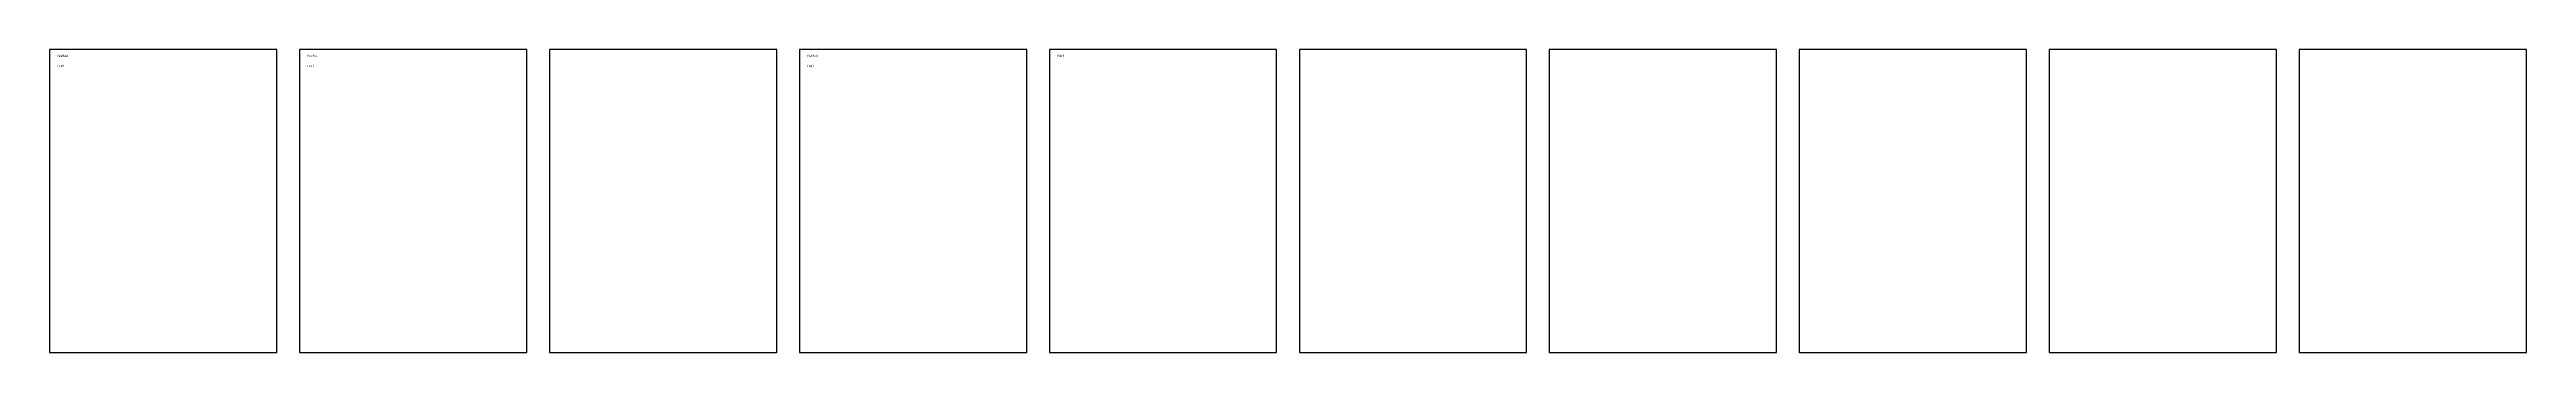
# Model space of a CAD drawing. Header units: millimetres. Extents: x 400 to 3670, y 2000 to 2400.
import ezdxf

# ---------------------------------------------------------------- set-up
doc = ezdxf.new("R2010")
doc.units = ezdxf.units.MM
doc.styles.get("Standard").update_dxf_attribs({"font": 'simkai.ttf'})

msp = doc.modelspace()

# ---------------------------------------------------------------- linework, layer by layer
for p, q in [((700, 2400), (400, 2400)), ((400, 2400), (400, 2000)), ((700, 2400), (400, 2400)), ((400, 2400), (400, 2000)), ((700, 2400), (400, 2400)), ((400, 2400), (400, 2000)), ((700, 2400), (400, 2400)), ((400, 2400), (400, 2000)), ((700, 2000), (700, 2400)), ((700, 2000), (700, 2400)), ((700, 2000), (700, 2400)), ((700, 2000), (700, 2400)), ((1030, 2400), (730, 2400)), ((730, 2400), (730, 2000)), ((1030, 2400), (730, 2400)), ((730, 2400), (730, 2000)), ((1030, 2400), (730, 2400)), ((730, 2400), (730, 2000)), ((1030, 2400), (730, 2400)), ((730, 2400), (730, 2000)), ((1030, 2000), (1030, 2400)), ((1030, 2000), (1030, 2400)), ((1030, 2000), (1030, 2400)), ((1030, 2000), (1030, 2400)), ((1360, 2400), (1060, 2400)), ((1060, 2400), (1060, 2000)), ((1360, 2400), (1060, 2400)), ((1060, 2400), (1060, 2000)), ((1360, 2400), (1060, 2400)), ((1060, 2400), (1060, 2000)), ((1360, 2400), (1060, 2400)), ((1060, 2400), (1060, 2000)), ((1360, 2000), (1360, 2400)), ((1360, 2000), (1360, 2400)), ((1360, 2000), (1360, 2400)), ((1360, 2000), (1360, 2400)), ((1690, 2400), (1390, 2400)), ((1390, 2400), (1390, 2000)), ((1690, 2400), (1390, 2400)), ((1390, 2400), (1390, 2000)), ((1690, 2400), (1390, 2400)), ((1390, 2400), (1390, 2000)), ((1690, 2400), (1390, 2400)), ((1390, 2400), (1390, 2000)), ((1690, 2000), (1690, 2400)), ((1690, 2000), (1690, 2400)), ((1690, 2000), (1690, 2400)), ((1690, 2000), (1690, 2400)), ((2020, 2400), (1720, 2400)), ((1720, 2400), (1720, 2000)), ((2020, 2400), (1720, 2400)), ((1720, 2400), (1720, 2000)), ((2020, 2400), (1720, 2400)), ((1720, 2400), (1720, 2000)), ((2020, 2400), (1720, 2400)), ((1720, 2400), (1720, 2000)), ((2020, 2000), (2020, 2400)), ((2020, 2000), (2020, 2400)), ((2020, 2000), (2020, 2400)), ((2020, 2000), (2020, 2400)), ((2350, 2400), (2050, 2400)), ((2050, 2400), (2050, 2000)), ((2350, 2400), (2050, 2400)), ((2050, 2400), (2050, 2000)), ((2350, 2400), (2050, 2400)), ((2050, 2400), (2050, 2000)), ((2350, 2400), (2050, 2400)), ((2050, 2400), (2050, 2000)), ((2350, 2000), (2350, 2400)), ((2350, 2000), (2350, 2400)), ((2350, 2000), (2350, 2400)), ((2350, 2000), (2350, 2400)), ((2680, 2400), (2380, 2400)), ((2380, 2400), (2380, 2000)), ((2680, 2400), (2380, 2400)), ((2380, 2400), (2380, 2000)), ((2680, 2400), (2380, 2400)), ((2380, 2400), (2380, 2000)), ((2680, 2400), (2380, 2400)), ((2380, 2400), (2380, 2000)), ((2680, 2000), (2680, 2400)), ((2680, 2000), (2680, 2400)), ((2680, 2000), (2680, 2400)), ((2680, 2000), (2680, 2400)), ((3010, 2400), (2710, 2400)), ((2710, 2400), (2710, 2000)), ((3010, 2400), (2710, 2400)), ((2710, 2400), (2710, 2000)), ((3010, 2400), (2710, 2400)), ((2710, 2400), (2710, 2000)), ((3010, 2400), (2710, 2400)), ((2710, 2400), (2710, 2000)), ((3010, 2000), (3010, 2400)), ((3010, 2000), (3010, 2400)), ((3010, 2000), (3010, 2400)), ((3010, 2000), (3010, 2400)), ((3340, 2400), (3040, 2400)), ((3040, 2400), (3040, 2000)), ((3340, 2400), (3040, 2400)), ((3040, 2400), (3040, 2000)), ((3340, 2400), (3040, 2400)), ((3040, 2400), (3040, 2000)), ((3340, 2400), (3040, 2400)), ((3040, 2400), (3040, 2000)), ((3340, 2000), (3340, 2400)), ((3340, 2000), (3340, 2400)), ((3340, 2000), (3340, 2400)), ((3340, 2000), (3340, 2400)), ((3670, 2400), (3370, 2400)), ((3370, 2400), (3370, 2000)), ((3670, 2400), (3370, 2400)), ((3370, 2400), (3370, 2000)), ((3670, 2400), (3370, 2400)), ((3370, 2400), (3370, 2000)), ((3670, 2400), (3370, 2400)), ((3370, 2400), (3370, 2000)), ((3670, 2000), (3670, 2400)), ((3670, 2000), (3670, 2400)), ((3670, 2000), (3670, 2400)), ((3670, 2000), (3670, 2400)), ((400, 2000), (700, 2000)), ((400, 2000), (700, 2000)), ((400, 2000), (700, 2000)), ((400, 2000), (700, 2000)), ((730, 2000), (1030, 2000)), ((730, 2000), (1030, 2000)), ((730, 2000), (1030, 2000)), ((730, 2000), (1030, 2000)), ((1060, 2000), (1360, 2000)), ((1060, 2000), (1360, 2000)), ((1060, 2000), (1360, 2000)), ((1060, 2000), (1360, 2000)), ((1390, 2000), (1690, 2000)), ((1390, 2000), (1690, 2000)), ((1390, 2000), (1690, 2000)), ((1390, 2000), (1690, 2000)), ((1720, 2000), (2020, 2000)), ((1720, 2000), (2020, 2000)), ((1720, 2000), (2020, 2000)), ((1720, 2000), (2020, 2000)), ((2050, 2000), (2350, 2000)), ((2050, 2000), (2350, 2000)), ((2050, 2000), (2350, 2000)), ((2050, 2000), (2350, 2000)), ((2380, 2000), (2680, 2000)), ((2380, 2000), (2680, 2000)), ((2380, 2000), (2680, 2000)), ((2380, 2000), (2680, 2000)), ((2710, 2000), (3010, 2000)), ((2710, 2000), (3010, 2000)), ((2710, 2000), (3010, 2000)), ((2710, 2000), (3010, 2000)), ((3040, 2000), (3340, 2000)), ((3040, 2000), (3340, 2000)), ((3040, 2000), (3340, 2000)), ((3040, 2000), (3340, 2000)), ((3370, 2000), (3670, 2000)), ((3370, 2000), (3670, 2000)), ((3370, 2000), (3670, 2000)), ((3370, 2000), (3670, 2000))]:
    msp.add_line(p, q)

# ---------------------------------------------------------------- texts
for s, p in [('fsdfsd', (410, 2390)), ('fsdfsd', (410, 2390)), ('fdsfds', (410, 2390)), ('fdsfds', (410, 2390)), ('^J', (740, 2390)), ('^J', (740, 2390)), ('fsdf', (740, 2390)), ('fsdf', (740, 2390)), ('fsdfsd', (740, 2390)), ('fsdfsd', (740, 2390)), ('fsdf', (1400, 2390)), ('fsdfsd', (1400, 2390)), ('fdsf', (1730, 2390)), ('fds', (1730, 2390)), ('fsdf', (410, 2377)), ('fsdf', (410, 2377)), ('fsdf', (410, 2377)), ('fsdf', (410, 2377)), ('fsdf', (740, 2377)), ('fsdf', (740, 2377)), ('fsdf', (1400, 2377)), ('^J', (410, 2338)), ('^J', (740, 2325)), ('^J', (740, 2208)), ('^J', (410, 2104))]:
    msp.add_text(s, height=3).set_placement(p)

doc.saveas('drawing.dxf')
